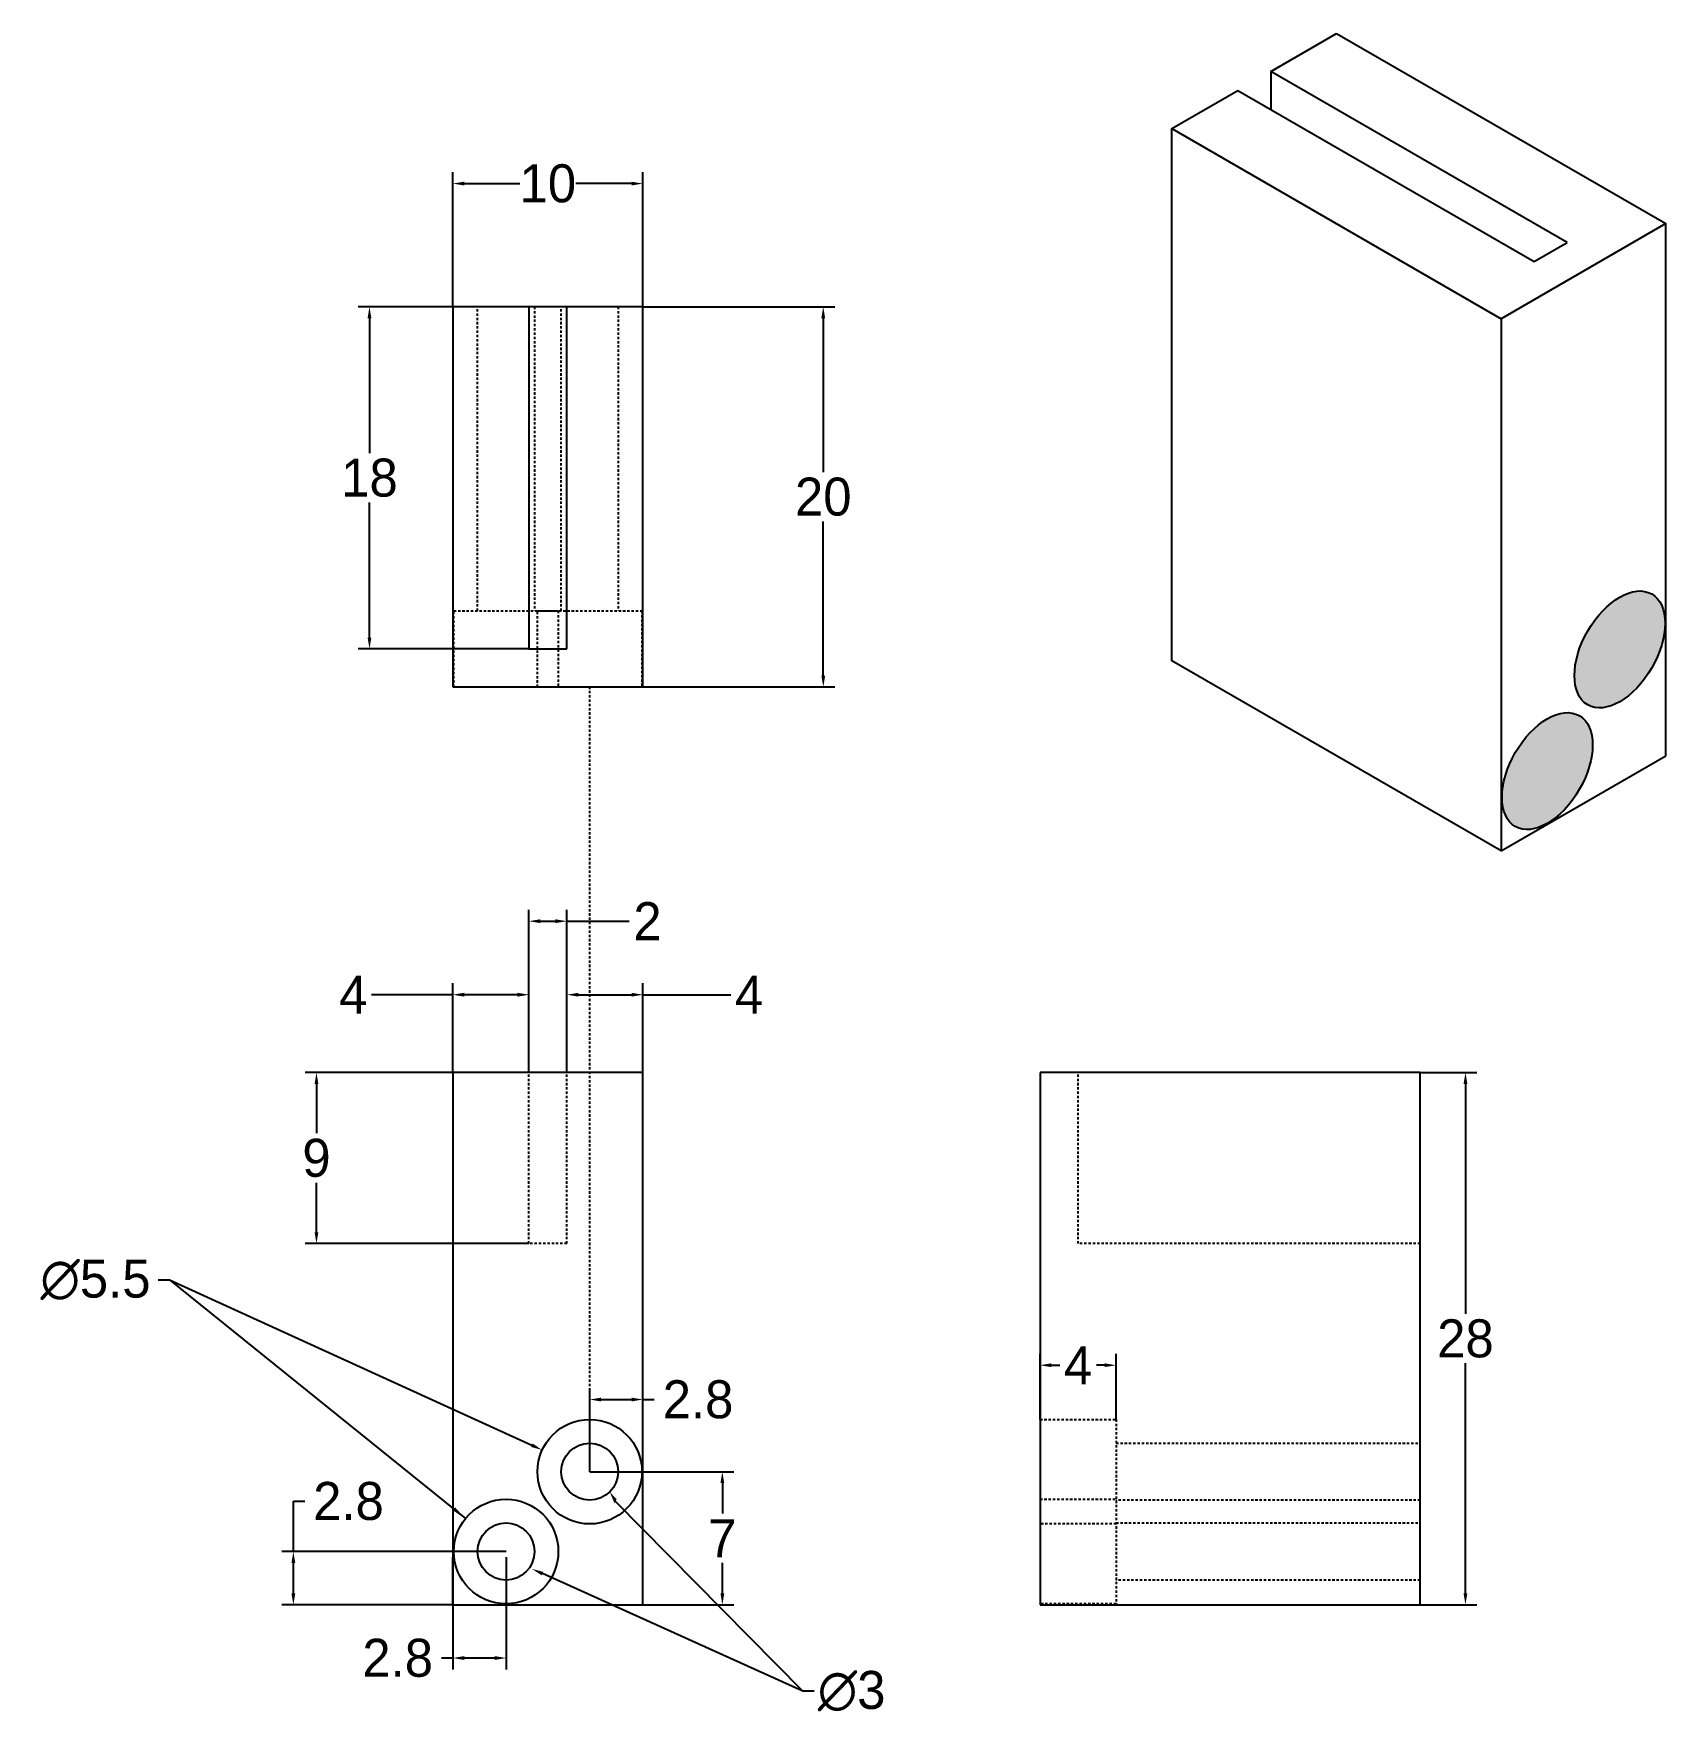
# Model space of a CAD drawing. Header units: millimetres. Extents: x -16619 to -11657, y 7083 to 8935.
# Drawn here: x -16098.1 to -16012, y 8792.1 to 8880.4 of the extents above; entities that cross this region are included whole.
import ezdxf

# ---------------------------------------------------------------- set-up
doc = ezdxf.new("R2010")
doc.units = ezdxf.units.MM
doc.header["$LTSCALE"] = 0.5
doc.header["$MEASUREMENT"] = 0
doc.linetypes.add('HIDDEN', pattern=[0.375, 0.25, -0.125])
for name, color, linetype in [('DIMS', 1, 'Continuous'), ('HIDDEN', 7, 'HIDDEN'), ('MODEL', 7, 'Continuous')]:
    doc.layers.add(name, color=color, linetype=linetype)
doc.dimstyles.get("Standard").update_dxf_attribs({"dimtxt": 0.18, "dimasz": 0.18, "dimexe": 0.18, "dimexo": 0.0625, "dimgap": 0.09, "dimtad": 0, "dimtih": 1, "dimtoh": 1, "dimdec": 4, "dimzin": 0, "dimdsep": 46, "dimtxsty": 'Standard', "dimcen": 0.09, "dimadec": 3, "dimazin": 0, "dimtfac": 1, "dimtdec": 4, "dimtofl": 0, "dimtmove": 0, "dimatfit": 3, "dimfxl": 1, "dimtolj": 1, "dimtzin": 0, "dimarcsym": 0})

msp = doc.modelspace()

# ---------------------------------------------------------------- texts
at = {"layer": 'DIMS', "insert": (-16055.021, 8793.168), "char_height": 2, "attachment_point": 5}
msp.add_mtext('\\A1;∅3', dxfattribs=at)

# ---------------------------------------------------------------- blocks, each defined once
blk = doc.blocks.new('*D213')
at = {"layer": 'Defpoints', "color": 0}
for p in [(-16073.2, 8800.217), (-16076, 8797.717), (-16076, 8794.913)]:
    blk.add_point(p, dxfattribs=at)
at = {"layer": 'DIMS', "color": 0, "lineweight": -2}
for p, q in [((-16073.2, 8800.217), (-16073.2, 8794.313)), ((-16076, 8797.717), (-16076, 8794.313)), ((-16076, 8794.913), (-16076.6, 8794.913)), ((-16073.8, 8794.913), (-16075.4, 8794.913))]:
    blk.add_line(p, q, dxfattribs=at)
at = {"layer": 'DIMS', "color": 0}
for points in [[(-16075.4, 8795.013), (-16075.4, 8794.813), (-16076, 8794.913)], [(-16073.8, 8795.013), (-16073.8, 8794.813), (-16073.2, 8794.913)]]:
    blk.add_solid(points, dxfattribs=at)
at = {"layer": 'DIMS', "color": 0, "insert": (-16078.9, 8794.913), "char_height": 2, "attachment_point": 5}
blk.add_mtext('\\A1;2.8', dxfattribs=at)
blk = doc.blocks.new('*D214')
at = {"layer": 'Defpoints', "color": 0}
for p in [(-16073.2, 8800.517), (-16084.388, 8797.717), (-16076, 8797.717)]:
    blk.add_point(p, dxfattribs=at)
at = {"layer": 'DIMS', "color": 0, "lineweight": -2}
for p, q in [((-16084.388, 8800.517), (-16084.388, 8803.162)), ((-16084.388, 8803.162), (-16083.788, 8803.162)), ((-16073.2, 8800.517), (-16084.988, 8800.517)), ((-16084.388, 8798.317), (-16084.388, 8799.917)), ((-16076, 8797.717), (-16084.988, 8797.717))]:
    blk.add_line(p, q, dxfattribs=at)
at = {"layer": 'DIMS', "color": 0}
for points in [[(-16084.488, 8799.917), (-16084.288, 8799.917), (-16084.388, 8800.517)], [(-16084.488, 8798.317), (-16084.288, 8798.317), (-16084.388, 8797.717)]]:
    blk.add_solid(points, dxfattribs=at)
at = {"layer": 'DIMS', "color": 0, "insert": (-16081.488, 8803.162), "char_height": 2, "attachment_point": 5}
blk.add_mtext('\\A1;2.8', dxfattribs=at)
blk = doc.blocks.new('*D215')
at = {"layer": 'Defpoints', "color": 0}
for p in [(-16066, 8808.512), (-16066, 8808.512), (-16068.8, 8804.717)]:
    blk.add_point(p, dxfattribs=at)
at = {"layer": 'DIMS', "color": 0, "lineweight": -2}
for p, q in [((-16068.8, 8804.717), (-16068.8, 8809.112)), ((-16066, 8808.512), (-16066, 8809.112)), ((-16068.2, 8808.512), (-16066.6, 8808.512)), ((-16066, 8808.512), (-16065.4, 8808.512))]:
    blk.add_line(p, q, dxfattribs=at)
at = {"layer": 'DIMS', "color": 0}
for points in [[(-16068.2, 8808.612), (-16068.2, 8808.412), (-16068.8, 8808.512)], [(-16066.6, 8808.612), (-16066.6, 8808.412), (-16066, 8808.512)]]:
    blk.add_solid(points, dxfattribs=at)
at = {"layer": 'DIMS', "color": 0, "insert": (-16063.1, 8808.512), "char_height": 2, "attachment_point": 5}
blk.add_mtext('\\A1;2.8', dxfattribs=at)
blk = doc.blocks.new('*D216')
at = {"layer": 'Defpoints', "color": 0}
for p in [(-16068.8, 8804.717), (-16068.8, 8797.717), (-16061.821, 8797.717)]:
    blk.add_point(p, dxfattribs=at)
at = {"layer": 'DIMS', "color": 0, "lineweight": -2}
for p, q in [((-16068.8, 8804.717), (-16061.221, 8804.717)), ((-16061.821, 8804.117), (-16061.821, 8802.517)), ((-16061.821, 8798.317), (-16061.821, 8799.917)), ((-16068.8, 8797.717), (-16061.221, 8797.717))]:
    blk.add_line(p, q, dxfattribs=at)
at = {"layer": 'DIMS', "color": 0}
for points in [[(-16061.921, 8804.117), (-16061.721, 8804.117), (-16061.821, 8804.717)], [(-16061.921, 8798.317), (-16061.721, 8798.317), (-16061.821, 8797.717)]]:
    blk.add_solid(points, dxfattribs=at)
at = {"layer": 'DIMS', "color": 0, "insert": (-16061.821, 8801.217), "char_height": 2, "attachment_point": 5}
blk.add_mtext('\\A1;7', dxfattribs=at)
blk = doc.blocks.new('*D217')
at = {"layer": 'Defpoints', "color": 0}
for p in [(-16072, 8829.809), (-16076, 8825.717), (-16072, 8825.717)]:
    blk.add_point(p, dxfattribs=at)
at = {"layer": 'DIMS', "color": 0, "lineweight": -2}
for p, q in [((-16076, 8825.717), (-16076, 8830.409)), ((-16072, 8825.717), (-16072, 8830.409)), ((-16076, 8829.809), (-16080.271, 8829.809)), ((-16072.6, 8829.809), (-16075.4, 8829.809))]:
    blk.add_line(p, q, dxfattribs=at)
at = {"layer": 'DIMS', "color": 0}
for points in [[(-16075.4, 8829.909), (-16075.4, 8829.709), (-16076, 8829.809)], [(-16072.6, 8829.909), (-16072.6, 8829.709), (-16072, 8829.809)]]:
    blk.add_solid(points, dxfattribs=at)
at = {"layer": 'DIMS', "color": 0, "insert": (-16081.238, 8829.809), "char_height": 2, "attachment_point": 5}
blk.add_mtext('\\A1;4', dxfattribs=at)
blk = doc.blocks.new('*D218')
at = {"layer": 'Defpoints', "color": 0}
for p in [(-16070, 8833.677), (-16072, 8825.717), (-16070, 8825.717)]:
    blk.add_point(p, dxfattribs=at)
at = {"layer": 'DIMS', "color": 0, "lineweight": -2}
for p, q in [((-16072, 8825.717), (-16072, 8834.277)), ((-16071.4, 8833.677), (-16070.6, 8833.677)), ((-16070, 8825.717), (-16070, 8834.277)), ((-16070, 8833.677), (-16066.726, 8833.677))]:
    blk.add_line(p, q, dxfattribs=at)
at = {"layer": 'DIMS', "color": 0}
for points in [[(-16071.4, 8833.777), (-16071.4, 8833.577), (-16072, 8833.677)], [(-16070.6, 8833.777), (-16070.6, 8833.577), (-16070, 8833.677)]]:
    blk.add_solid(points, dxfattribs=at)
at = {"layer": 'DIMS', "color": 0, "insert": (-16065.759, 8833.677), "char_height": 2, "attachment_point": 5}
blk.add_mtext('\\A1;2', dxfattribs=at)
blk = doc.blocks.new('*D219')
at = {"layer": 'Defpoints', "color": 0}
for p in [(-16066, 8829.809), (-16070, 8825.717), (-16066, 8825.717)]:
    blk.add_point(p, dxfattribs=at)
at = {"layer": 'DIMS', "color": 0, "lineweight": -2}
for p, q in [((-16070, 8825.717), (-16070, 8830.409)), ((-16066, 8825.717), (-16066, 8830.409)), ((-16069.4, 8829.809), (-16066.6, 8829.809)), ((-16066, 8829.809), (-16061.382, 8829.809))]:
    blk.add_line(p, q, dxfattribs=at)
at = {"layer": 'DIMS', "color": 0}
for points in [[(-16069.4, 8829.909), (-16069.4, 8829.709), (-16070, 8829.809)], [(-16066.6, 8829.909), (-16066.6, 8829.709), (-16066, 8829.809)]]:
    blk.add_solid(points, dxfattribs=at)
at = {"layer": 'DIMS', "color": 0, "insert": (-16060.416, 8829.809), "char_height": 2, "attachment_point": 5}
blk.add_mtext('\\A1;4', dxfattribs=at)
blk = doc.blocks.new('*D220')
at = {"layer": 'Defpoints', "color": 0}
for p in [(-16072, 8825.717), (-16083.172, 8816.717), (-16072, 8816.717)]:
    blk.add_point(p, dxfattribs=at)
at = {"layer": 'DIMS', "color": 0, "lineweight": -2}
for p, q in [((-16072, 8825.717), (-16083.772, 8825.717)), ((-16083.172, 8825.117), (-16083.172, 8822.517)), ((-16083.172, 8817.317), (-16083.172, 8819.917)), ((-16072, 8816.717), (-16083.772, 8816.717))]:
    blk.add_line(p, q, dxfattribs=at)
at = {"layer": 'DIMS', "color": 0}
for points in [[(-16083.272, 8825.117), (-16083.072, 8825.117), (-16083.172, 8825.717)], [(-16083.272, 8817.317), (-16083.072, 8817.317), (-16083.172, 8816.717)]]:
    blk.add_solid(points, dxfattribs=at)
at = {"layer": 'DIMS', "color": 0, "insert": (-16083.172, 8821.217), "char_height": 2, "attachment_point": 5}
blk.add_mtext('\\A1;9', dxfattribs=at)
blk = doc.blocks.new('*D221')
at = {"layer": 'Defpoints', "color": 0}
for p in [(-16066, 8872.483), (-16076, 8866.001), (-16066, 8866.001)]:
    blk.add_point(p, dxfattribs=at)
at = {"layer": 'DIMS', "color": 0, "lineweight": -2}
for p, q in [((-16076, 8866.001), (-16076, 8873.083)), ((-16075.4, 8872.483), (-16072.467, 8872.483)), ((-16066.6, 8872.483), (-16069.534, 8872.483)), ((-16066, 8866.001), (-16066, 8873.083))]:
    blk.add_line(p, q, dxfattribs=at)
at = {"layer": 'DIMS', "color": 0}
for points in [[(-16075.4, 8872.583), (-16075.4, 8872.383), (-16076, 8872.483)], [(-16066.6, 8872.583), (-16066.6, 8872.383), (-16066, 8872.483)]]:
    blk.add_solid(points, dxfattribs=at)
at = {"layer": 'DIMS', "color": 0, "insert": (-16071, 8872.483), "char_height": 2, "attachment_point": 5}
blk.add_mtext('\\A1;10', dxfattribs=at)
blk = doc.blocks.new('*D222')
at = {"layer": 'Defpoints', "color": 0}
for p in [(-16066, 8866.001), (-16066, 8846.001), (-16056.513, 8846.001)]:
    blk.add_point(p, dxfattribs=at)
at = {"layer": 'DIMS', "color": 0, "lineweight": -2}
for p, q in [((-16066, 8866.001), (-16055.913, 8866.001)), ((-16056.513, 8865.401), (-16056.513, 8857.301)), ((-16056.513, 8846.601), (-16056.513, 8854.701)), ((-16066, 8846.001), (-16055.913, 8846.001))]:
    blk.add_line(p, q, dxfattribs=at)
at = {"layer": 'DIMS', "color": 0}
for points in [[(-16056.613, 8865.401), (-16056.413, 8865.401), (-16056.513, 8866.001)], [(-16056.613, 8846.601), (-16056.413, 8846.601), (-16056.513, 8846.001)]]:
    blk.add_solid(points, dxfattribs=at)
at = {"layer": 'DIMS', "color": 0, "insert": (-16056.513, 8856.001), "char_height": 2, "attachment_point": 5}
blk.add_mtext('\\A1;20', dxfattribs=at)
blk = doc.blocks.new('*D223')
at = {"layer": 'Defpoints', "color": 0}
for p in [(-16076, 8866.001), (-16080.384, 8848.001), (-16072, 8848.001)]:
    blk.add_point(p, dxfattribs=at)
at = {"layer": 'DIMS', "color": 0, "lineweight": -2}
for p, q in [((-16076, 8866.001), (-16080.984, 8866.001)), ((-16080.384, 8865.401), (-16080.384, 8858.301)), ((-16080.384, 8848.601), (-16080.384, 8855.701)), ((-16072, 8848.001), (-16080.984, 8848.001))]:
    blk.add_line(p, q, dxfattribs=at)
at = {"layer": 'DIMS', "color": 0}
for points in [[(-16080.484, 8865.401), (-16080.284, 8865.401), (-16080.384, 8866.001)], [(-16080.484, 8848.601), (-16080.284, 8848.601), (-16080.384, 8848.001)]]:
    blk.add_solid(points, dxfattribs=at)
at = {"layer": 'DIMS', "color": 0, "insert": (-16080.384, 8857.001), "char_height": 2, "attachment_point": 5}
blk.add_mtext('\\A1;18', dxfattribs=at)
blk = doc.blocks.new('*D224')
at = {"layer": 'Defpoints', "color": 0}
for p in [(-16071.302, 8805.859), (-16066.299, 8803.575)]:
    blk.add_point(p, dxfattribs=at)
at = {"layer": 'DIMS', "color": 0, "lineweight": -2}
for p, q in [((-16091.497, 8814.807), (-16090.897, 8814.807)), ((-16090.897, 8814.807), (-16071.848, 8806.109))]:
    blk.add_line(p, q, dxfattribs=at)
at = {"layer": 'DIMS', "color": 0}
blk.add_solid([(-16071.806, 8806.2), (-16071.889, 8806.018), (-16071.302, 8805.859)], dxfattribs=at)
at = {"layer": 'DIMS', "color": 0, "insert": (-16094.797, 8814.807), "char_height": 2, "attachment_point": 5}
blk.add_mtext('\\A1;∅5.5', dxfattribs=at)
blk = doc.blocks.new('*D225')
at = {"layer": 'Defpoints', "color": 0}
for p in [(-16041.11, 8810.318), (-16045.11, 8807.467), (-16041.11, 8807.467)]:
    blk.add_point(p, dxfattribs=at)
at = {"layer": 'DIMS', "color": 0, "lineweight": -2}
for p, q in [((-16045.11, 8807.467), (-16045.11, 8810.918)), ((-16041.11, 8807.467), (-16041.11, 8810.918)), ((-16044.51, 8810.318), (-16044.077, 8810.318)), ((-16041.71, 8810.318), (-16042.144, 8810.318))]:
    blk.add_line(p, q, dxfattribs=at)
at = {"layer": 'DIMS', "color": 0}
for points in [[(-16044.51, 8810.418), (-16044.51, 8810.218), (-16045.11, 8810.318)], [(-16041.71, 8810.418), (-16041.71, 8810.218), (-16041.11, 8810.318)]]:
    blk.add_solid(points, dxfattribs=at)
at = {"layer": 'DIMS', "color": 0, "insert": (-16043.11, 8810.318), "char_height": 2, "attachment_point": 5}
blk.add_mtext('\\A1;4', dxfattribs=at)
blk = doc.blocks.new('*D226')
at = {"layer": 'Defpoints', "color": 0}
for p in [(-16025.11, 8825.717), (-16025.11, 8797.717), (-16022.731, 8797.717)]:
    blk.add_point(p, dxfattribs=at)
at = {"layer": 'DIMS', "color": 0, "lineweight": -2}
for p, q in [((-16025.11, 8825.717), (-16022.131, 8825.717)), ((-16022.731, 8825.117), (-16022.731, 8813.017)), ((-16022.731, 8798.317), (-16022.731, 8810.417)), ((-16025.11, 8797.717), (-16022.131, 8797.717))]:
    blk.add_line(p, q, dxfattribs=at)
at = {"layer": 'DIMS', "color": 0}
for points in [[(-16022.831, 8825.117), (-16022.631, 8825.117), (-16022.731, 8825.717)], [(-16022.831, 8798.317), (-16022.631, 8798.317), (-16022.731, 8797.717)]]:
    blk.add_solid(points, dxfattribs=at)
at = {"layer": 'DIMS', "color": 0, "insert": (-16022.731, 8811.717), "char_height": 2, "attachment_point": 5}
blk.add_mtext('\\A1;28', dxfattribs=at)

# ---------------------------------------------------------------- dimensions: what is measured, and where the dimension line sits
at = {"layer": 'DIMS'}
for base, p1, p2, override, picture, middle in [((-16066, 8872.483), (-16076, 8866.001), (-16066, 8866.001), {"dimtxt": 2, "dimasz": 0.6, "dimexe": 0.6, "dimexo": 0, "dimgap": 0.3, "dimdec": 0, "dimcen": 5.3, "dimadec": 1, "dimtdec": 2}, '*D221', (-16071, 8872.483)), ((-16041.11, 8810.318), (-16045.11, 8807.467), (-16041.11, 8807.467), {"dimtxt": 2, "dimasz": 0.6, "dimexe": 0.6, "dimexo": 0, "dimgap": 0.3, "dimdec": 0, "dimcen": 5.3, "dimadec": 1, "dimtdec": 2}, '*D225', (-16043.11, 8810.318)), ((-16066, 8808.512), (-16068.8, 8804.717), (-16066, 8808.512), {"dimtxt": 2, "dimasz": 0.6, "dimexe": 0.6, "dimexo": 0, "dimgap": 0.3, "dimdec": 1, "dimcen": 5.3, "dimadec": 1, "dimtdec": 2}, '*D215', (-16063.1, 8808.512)), ((-16076, 8794.913), (-16073.2, 8800.217), (-16076, 8797.717), {"dimtxt": 2, "dimasz": 0.6, "dimexe": 0.6, "dimexo": 0, "dimgap": 0.3, "dimdec": 1, "dimcen": 5.3, "dimadec": 1, "dimtdec": 2}, '*D213', (-16078.9, 8794.913))]:
    dim = msp.add_linear_dim(base=base, p1=p1, p2=p2, dimstyle='Standard', override=override, dxfattribs=at)
    dim.commit()
    dim.dimension.update_dxf_attribs({"geometry": picture, "text_midpoint": middle})
for base, p1, p2, picture, middle in [((-16080.384, 8848.001), (-16076, 8866.001), (-16072, 8848.001), '*D223', (-16080.384, 8857.001)), ((-16056.513, 8846.001), (-16066, 8866.001), (-16066, 8846.001), '*D222', (-16056.513, 8856.001)), ((-16083.172, 8816.717), (-16072, 8825.717), (-16072, 8816.717), '*D220', (-16083.172, 8821.217)), ((-16022.731, 8797.717), (-16025.11, 8825.717), (-16025.11, 8797.717), '*D226', (-16022.731, 8811.717)), ((-16061.821, 8797.717), (-16068.8, 8804.717), (-16068.8, 8797.717), '*D216', (-16061.821, 8801.217))]:
    dim = msp.add_linear_dim(base=base, p1=p1, p2=p2, angle=90, dimstyle='Standard', override={"dimtxt": 2, "dimasz": 0.6, "dimexe": 0.6, "dimexo": 0, "dimgap": 0.3, "dimdec": 0, "dimcen": 5.3, "dimadec": 1, "dimtdec": 2}, dxfattribs=at)
    dim.commit()
    dim.dimension.update_dxf_attribs({"geometry": picture, "text_midpoint": middle})
for base, p1, p2, picture, middle in [((-16070, 8833.677), (-16072, 8825.717), (-16070, 8825.717), '*D218', (-16065.759, 8833.677)), ((-16072, 8829.809), (-16076, 8825.717), (-16072, 8825.717), '*D217', (-16081.238, 8829.809)), ((-16066, 8829.809), (-16070, 8825.717), (-16066, 8825.717), '*D219', (-16060.416, 8829.809))]:
    dim = msp.add_linear_dim(base=base, p1=p1, p2=p2, dimstyle='Standard', override={"dimtxt": 2, "dimasz": 0.6, "dimexe": 0.6, "dimexo": 0, "dimgap": 0.3, "dimdec": 0, "dimcen": 5.3, "dimadec": 1, "dimtdec": 2}, dxfattribs=at)
    dim.commit()
    dim.dimension.update_dxf_attribs({"geometry": picture, "text_midpoint": middle, "dimtype": 160})
dim = msp.add_diameter_dim_2p(p1=(-16066.299, 8803.575), p2=(-16071.302, 8805.859), dimstyle='Standard', override={"dimtxt": 2, "dimasz": 0.6, "dimexe": 0.6, "dimexo": 0, "dimgap": 0.3, "dimdec": 1, "dimcen": 0, "dimadec": 1, "dimtdec": 2}, dxfattribs=at)
dim.commit()
dim.dimension.update_dxf_attribs({"geometry": '*D224', "text_midpoint": (-16094.797, 8814.807), "dimtype": 163})
dim = msp.add_linear_dim(base=(-16084.388, 8797.717), p1=(-16073.2, 8800.517), p2=(-16076, 8797.717), angle=90, dimstyle='Standard', override={"dimtxt": 2, "dimasz": 0.6, "dimexe": 0.6, "dimexo": 0, "dimgap": 0.3, "dimdec": 1, "dimcen": 5.3, "dimadec": 1, "dimtdec": 2}, dxfattribs=at)
dim.commit()
dim.dimension.update_dxf_attribs({"geometry": '*D214', "text_midpoint": (-16081.488, 8803.162), "dimtype": 160})

# ---------------------------------------------------------------- hatches: boundary and pattern name
at = {"layer": 'MODEL'}
h = msp.add_hatch(color=256, dxfattribs=at)
edge = h.paths.add_edge_path()
edge.add_ellipse((-16018.425, 8841.575), major_axis=(-1.684, -2.917), ratio=0.57735, start_angle=0, end_angle=360)
edge = h.paths.add_edge_path()
edge.add_ellipse((-16014.614, 8847.975), major_axis=(-1.684, -2.917), ratio=0.57735, start_angle=0, end_angle=360)

# ---------------------------------------------------------------- linework, layer by layer
at = {"layer": 'DIMS'}
for p, q in [((-16090.897, 8814.807), (-16075.34, 8802.245)), ((-16057.588, 8793.168), (-16067.449, 8803.145)), ((-16057.588, 8793.168), (-16071.286, 8799.353)), ((-16056.988, 8793.168), (-16057.588, 8793.168))]:
    msp.add_line(p, q, dxfattribs=at)
msp.add_lwpolyline([(-16075.34, 8802.245, 0, 0.2, 0), (-16075.948, 8802.766, 0.2, 0.2, 0)], format="xyseb", dxfattribs=at)
for points in [[(-16067.385, 8803.267), (-16067.495, 8803.057), (-16067.744, 8803.652)], [(-16071.245, 8799.444), (-16071.327, 8799.262), (-16071.833, 8799.6)]]:
    msp.add_solid(points, dxfattribs=at)
at = {"layer": 'HIDDEN'}
for p, q in [((-16074.7, 8850.001), (-16074.7, 8866.001)), ((-16071.7, 8866.001), (-16071.7, 8850.001)), ((-16070.3, 8850.001), (-16070.3, 8866.001)), ((-16067.3, 8866.001), (-16067.3, 8850.001)), ((-16075.95, 8846.001), (-16075.95, 8850.001)), ((-16075.95, 8850.001), (-16070.45, 8850.001)), ((-16071.55, 8846.001), (-16071.55, 8850.001)), ((-16071.55, 8850.001), (-16066.05, 8850.001)), ((-16070.45, 8850.001), (-16070.45, 8846.001)), ((-16066.05, 8850.001), (-16066.05, 8846.001)), ((-16075.95, 8846.001), (-16070.45, 8846.001)), ((-16071.55, 8846.001), (-16066.05, 8846.001)), ((-16068.8, 8804.717), (-16068.8, 8846.001)), ((-16072, 8816.717), (-16072, 8825.717)), ((-16070, 8816.717), (-16070, 8825.717)), ((-16043.11, 8816.717), (-16043.11, 8825.717)), ((-16070, 8816.717), (-16072, 8816.717)), ((-16025.11, 8816.717), (-16043.11, 8816.717)), ((-16045.11, 8807.467), (-16041.11, 8807.467)), ((-16041.11, 8807.467), (-16041.11, 8797.767)), ((-16041.11, 8806.217), (-16025.11, 8806.217)), ((-16045.11, 8803.267), (-16041.11, 8803.267)), ((-16025.11, 8803.217), (-16041.11, 8803.217)), ((-16041.11, 8801.967), (-16045.11, 8801.967)), ((-16041.11, 8802.017), (-16025.11, 8802.017)), ((-16025.11, 8799.017), (-16041.11, 8799.017)), ((-16041.11, 8797.767), (-16045.11, 8797.767))]:
    msp.add_line(p, q, dxfattribs=at)
at = {"layer": 'MODEL'}
for p, q in [((-16032.974, 8878.375), (-16029.51, 8880.375)), ((-16029.51, 8880.375), (-16012.189, 8870.375)), ((-16017.386, 8869.375), (-16032.974, 8878.375)), ((-16032.974, 8878.375), (-16032.974, 8876.375)), ((-16038.17, 8875.375), (-16034.706, 8877.375)), ((-16034.706, 8877.375), (-16019.118, 8868.375)), ((-16038.17, 8847.375), (-16038.17, 8875.375)), ((-16038.17, 8875.375), (-16020.85, 8865.375)), ((-16012.189, 8870.375), (-16020.85, 8865.375)), ((-16012.189, 8842.375), (-16012.189, 8870.375)), ((-16019.118, 8868.375), (-16017.386, 8869.375)), ((-16066, 8866.001), (-16076, 8866.001)), ((-16076, 8866.001), (-16076, 8846.001)), ((-16072, 8866.001), (-16072, 8848.001)), ((-16070, 8848.001), (-16070, 8866.001)), ((-16066, 8846.001), (-16066, 8866.001)), ((-16020.85, 8865.375), (-16020.85, 8837.375)), ((-16012.189, 8842.375), (-16012.189, 8849.375)), ((-16072, 8848.001), (-16070, 8848.001)), ((-16020.85, 8837.375), (-16038.17, 8847.375)), ((-16076, 8846.001), (-16066, 8846.001)), ((-16020.85, 8837.375), (-16012.189, 8842.375)), ((-16076, 8825.717), (-16076, 8797.717)), ((-16066, 8825.717), (-16076, 8825.717)), ((-16066, 8797.717), (-16066, 8825.717)), ((-16045.11, 8825.717), (-16045.11, 8797.717)), ((-16025.11, 8825.717), (-16045.11, 8825.717)), ((-16025.11, 8797.717), (-16025.11, 8825.717)), ((-16076, 8797.717), (-16076, 8800.217)), ((-16076, 8797.717), (-16066, 8797.717)), ((-16045.11, 8797.717), (-16025.11, 8797.717))]:
    msp.add_line(p, q, dxfattribs=at)
for centre, radius in [((-16068.8, 8804.717), 2.75), ((-16068.8, 8804.717), 1.5), ((-16073.2, 8800.517), 2.75), ((-16073.2, 8800.517), 1.5)]:
    msp.add_circle(centre, radius, dxfattribs=at)
for centre in [(-16014.614, 8847.975), (-16018.425, 8841.575)]:
    msp.add_ellipse(centre, major_axis=(-1.684, -2.917), ratio=0.57735, dxfattribs=at)

msp.set_redraw_order([(e.dxf.handle, doc.entitydb.next_handle()) for e in msp.query("TEXT MTEXT ATTDEF DIMENSION ARC_DIMENSION")])  # texts and dimensions are drawn at this point

doc.saveas('drawing.dxf')
